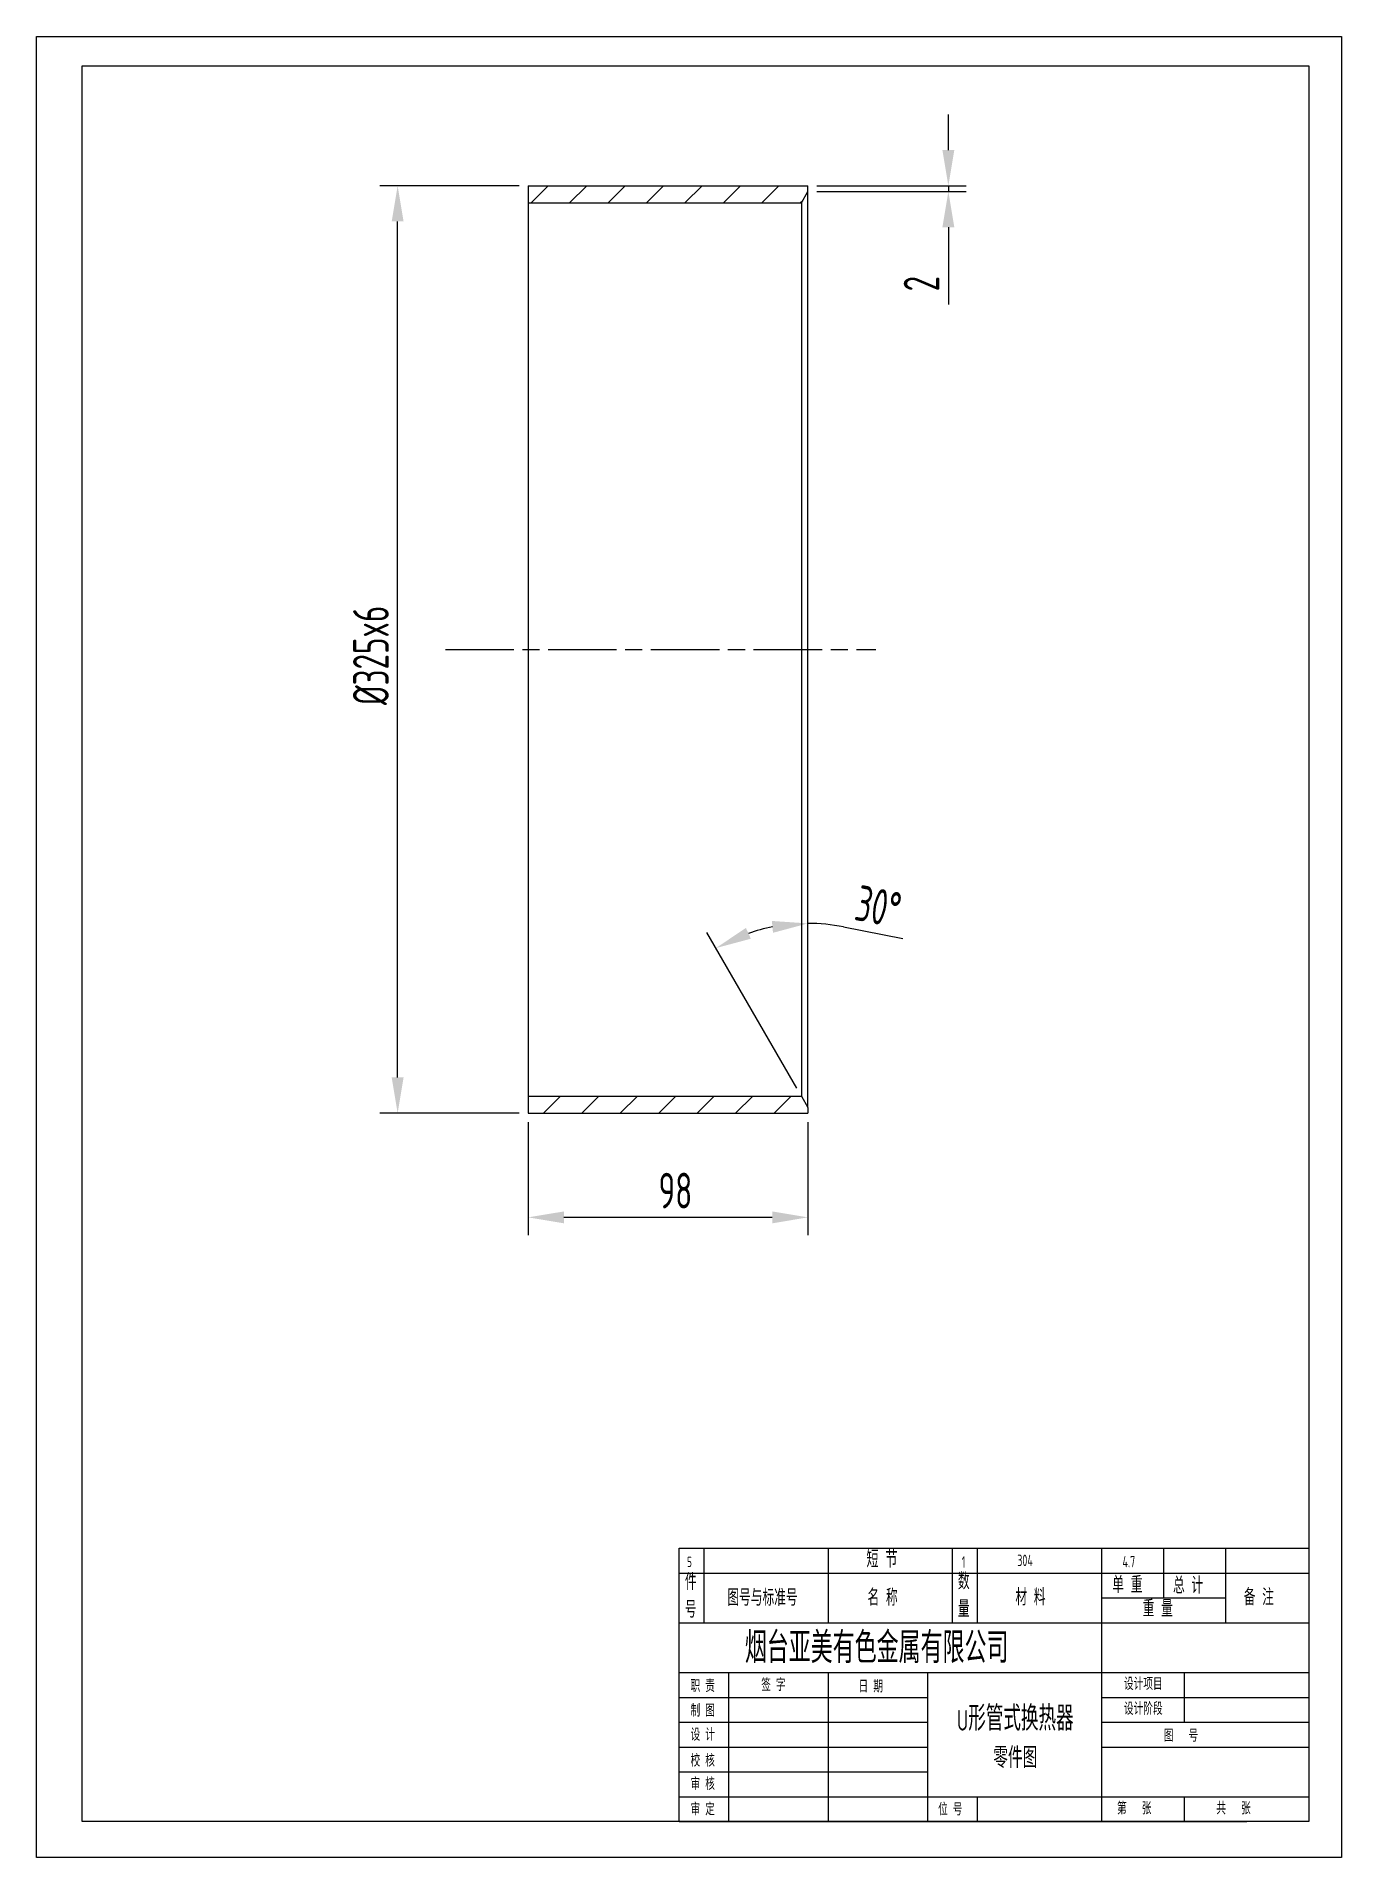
# Model space of a CAD drawing. Extents: x 1875 to 8428, y 2369 to 7964.
# Drawn here: x 6019 to 6476, y 3416 to 4054 of the extents above; entities that cross this region are included whole.
import ezdxf

# ---------------------------------------------------------------- set-up
doc = ezdxf.new("R2010")
doc.units = 0
doc.linetypes.add('ACAD_ISO08W100', pattern=[36, 24, -3, 6, -3])
doc.layers.get('DEFPOINTS').update_dxf_attribs({"linetype": 'CONTINUOUS'})
for name, color, linetype in [('中心线', 1, 'ACAD_ISO08W100'), ('实线', 6, 'CONTINUOUS'), ('文本', 4, 'CONTINUOUS'), ('标注', 3, 'CONTINUOUS')]:
    doc.layers.add(name, color=color, linetype=linetype)
doc.styles.get("Standard").update_dxf_attribs({"font": 'isocp.shx', "width": 0.707, "bigfont": 'hztxt.shx'})
doc.dimstyles.new('ISO-25', dxfattribs={"dimtxt": 2.5, "dimasz": 2.5, "dimexe": 1.25, "dimexo": 0.625, "dimtad": 1, "dimtxsty": 'STANDARD', "dimcen": 2.5, "dimazin": 3, "dimtfac": 1, "dimtmove": 0, "dimatfit": 3})

msp = doc.modelspace()

# ---------------------------------------------------------------- texts
at = {"layer": '文本'}
for s, insert, char_height, width, attachment_point in [('短 节', (6309.508, 3523.284), 6, 181.11171, 1), ('5', (6246.668, 3521.123), 3.629, 11.67825, 1), ('1', (6342.919, 3521.25), 4, 21.38125, 1), ('304', (6362.371, 3521.856), 4, 89.92699, 1), ('4.7', (6399.251, 3521.428), 4, 83.00953, 1), ('件\\P号', (6245.896, 3515.273), 5.806, 7.95157, 1), ('数\\P量', (6341.572, 3515.479), 5.806, 7.95157, 1), ('材 料', (6361.731, 3509.862), 5.8061, 59.49103, 1), ('单 重', (6395.688, 3514.217), 5.8061, 59.49103, 1), ('总 计', (6416.939, 3513.986), 5.8061, 59.49103, 1), ('备 注', (6441.745, 3509.862), 5.8061, 59.49103, 1), ('图号与标准号', (6260.777, 3509.717), 5.8061, 42.28311, 1), ('名 称', (6309.9, 3509.761), 5.8061, 59.49103, 1), ('重 量', (6406.314, 3505.905), 5.8061, 59.49103, 1), ('烟台亚美有色金属有限公司', (6266.913, 3494.735), 10.8864, 148.05504, 1), ('职 责', (6247.88, 3478.052), 4.3546, 28.30187, 1), ('签 字', (6272.644, 3478.447), 4.3546, 23.63471, 1), ('设计项目', (6399.755, 3478.78), 4.3546, 29.0304, 1), ('日 期', (6306.748, 3477.885), 4.3546, 23.91607, 1), ('制 图', (6247.88, 3469.409), 4.3546, 28.30187, 1), ('{\\H0.8267x;U}形管式换热器\\P{\\H0.8333x;零件图}', (6361.674, 3468.889), 8.70912, 58.39624, 2), ('设计阶段', (6399.755, 3470.071), 4.3546, 29.0304, 1), ('设 计', (6247.88, 3460.986), 4.3546, 28.30187, 1), ('图   号', (6413.694, 3460.634), 4.3546, 59.49103, 1), ('校 核', (6247.88, 3451.899), 4.3546, 28.30187, 1), ('审 核', (6247.88, 3443.699), 4.3546, 28.30187, 1), ('审 定', (6247.88, 3434.833), 4.3546, 28.30187, 1), ('位 号', (6334.622, 3434.818), 4.3546, 16.2908, 1), ('第   张', (6397.33, 3435.168), 4.3546, 59.49103, 1), ('共   张', (6432.116, 3435.168), 4.3546, 59.49103, 1)]:
    msp.add_mtext(s, dxfattribs=dict(at, insert=insert, char_height=char_height, width=width, attachment_point=attachment_point))

# ---------------------------------------------------------------- blocks, each defined once
blk = doc.blocks.new('*D61')
at = {"layer": 'DEFPOINTS', "color": 0}
for p in [(6145.24, 4001.58), (6191.01, 4001.58), (6191.01, 3676.58)]:
    blk.add_point(p, dxfattribs=at)
at = {"layer": '标注', "color": 3}
for p, q in [((6187.88, 4001.58), (6138.99, 4001.58)), ((6145.24, 3689.08), (6145.24, 3989.08)), ((6187.88, 3676.58), (6138.99, 3676.58))]:
    blk.add_line(p, q, dxfattribs=at)
for points in [[(6143.16, 3989.08), (6147.32, 3989.08), (6145.24, 4001.58)], [(6143.16, 3689.08), (6147.32, 3689.08), (6145.24, 3676.58)]]:
    blk.add_solid(points, dxfattribs=at)
at = {"layer": '标注', "color": 4, "insert": (6135.87, 3837.02), "char_height": 12.5, "attachment_point": 5, "rotation": 90}
blk.add_mtext('%%c325x6', dxfattribs=at)
blk = doc.blocks.new('*D62')
at = {"layer": 'DEFPOINTS', "color": 0}
for p in [(6191.01, 3676.58), (6289.01, 3676.58), (6191.01, 3640.06)]:
    blk.add_point(p, dxfattribs=at)
at = {"layer": '标注', "color": 3}
for p, q in [((6191.01, 3673.46), (6191.01, 3633.81)), ((6289.01, 3673.46), (6289.01, 3633.81)), ((6276.51, 3640.06), (6203.51, 3640.06))]:
    blk.add_line(p, q, dxfattribs=at)
for points in [[(6203.51, 3642.14), (6203.51, 3637.97), (6191.01, 3640.06)], [(6276.51, 3642.14), (6276.51, 3637.97), (6289.01, 3640.06)]]:
    blk.add_solid(points, dxfattribs=at)
at = {"layer": '标注', "color": 4, "insert": (6242.58, 3649.43), "char_height": 12.5, "attachment_point": 5}
blk.add_mtext('98', dxfattribs=at)
blk = doc.blocks.new('*D63')
at = {"layer": 'DEFPOINTS', "color": 0}
for p in [(6289.01, 4001.58), (6289.01, 3999.58), (6338.22, 3999.58)]:
    blk.add_point(p, dxfattribs=at)
at = {"layer": '标注', "color": 3}
for p, q in [((6338.22, 4014.08), (6338.22, 4026.58)), ((6292.13, 4001.58), (6344.47, 4001.58)), ((6292.13, 3999.58), (6344.47, 3999.58)), ((6338.22, 4001.58), (6338.22, 3999.58)), ((6338.22, 3987.08), (6338.22, 3960))]:
    blk.add_line(p, q, dxfattribs=at)
for points in [[(6336.13, 4014.08), (6340.3, 4014.08), (6338.22, 4001.58)], [(6336.13, 3987.08), (6340.3, 3987.08), (6338.22, 3999.58)]]:
    blk.add_solid(points, dxfattribs=at)
at = {"layer": '标注', "color": 4, "insert": (6328.84, 3967.29), "char_height": 12.5, "attachment_point": 5, "rotation": 90}
blk.add_mtext('2', dxfattribs=at)
blk = doc.blocks.new('*D64')
at = {"layer": 'DEFPOINTS', "color": 0}
for p in [(6289.01, 3999.58), (6266.95, 3739.19), (6286.7, 3682.58), (6289.01, 3678.58), (6289.01, 3678.58)]:
    blk.add_point(p, dxfattribs=at)
at = {"layer": '标注', "color": 3}
for p, q in [((6301.45, 3741.86), (6322.32, 3737.76)), ((6285.14, 3685.29), (6253.64, 3739.85))]:
    blk.add_line(p, q, dxfattribs=at)
for start, end in [(101.12291, 108.87709), (78.87709, 90)]:
    blk.add_arc((6289.01, 3678.58), 64.49, start, end, dxfattribs=at)
for points in [[(6269.01, 3737.71), (6267.28, 3741.5), (6256.76, 3734.44)], [(6276.37, 3743.94), (6276.77, 3739.79), (6289.01, 3743.08)]]:
    blk.add_solid(points, dxfattribs=at)
at = {"layer": '标注', "color": 4, "insert": (6313.7, 3749.01), "char_height": 12.5, "attachment_point": 5, "rotation": 348.87709}
blk.add_mtext('30°', dxfattribs=at)

# ---------------------------------------------------------------- dimensions: what is measured, and where the dimension line sits
at = {"layer": '标注'}
dim = msp.add_linear_dim(base=(6338.217, 3999.585), p1=(6289.009, 4001.585), p2=(6289.009, 3999.585), angle=90, dimstyle='ISO-25', override={"dimscale": 5, "dimdsep": 46, "dimclrd": 3, "dimclre": 3, "dimclrt": 4}, dxfattribs=at)
dim.commit()
dim.dimension.update_dxf_attribs({"geometry": '*D63', "text_midpoint": (6328.842, 3967.293)})
dim = msp.add_linear_dim(base=(6145.24, 4001.585), p1=(6191.009, 3676.585), p2=(6191.009, 4001.585), angle=90, text='%%c325x6', dimstyle='ISO-25', override={"dimscale": 5, "dimdsep": 46, "dimclrd": 3, "dimclre": 3, "dimclrt": 4}, dxfattribs=at)
dim.commit()
dim.dimension.update_dxf_attribs({"geometry": '*D61', "text_midpoint": (6145.24, 3837.018), "dimtype": 160})
dim = msp.add_angular_dim_2l(base=(6266.952, 3739.186), line1=((6289.009, 3678.585), (6289.009, 3999.585)), line2=((6286.7, 3682.585), (6289.009, 3678.585)), dimstyle='ISO-25', override={"dimscale": 5, "dimdec": 0, "dimdsep": 46, "dimclrd": 3, "dimclre": 3, "dimclrt": 4}, dxfattribs=at)
dim.commit()
dim.dimension.update_dxf_attribs({"geometry": '*D64', "text_midpoint": (6313.696, 3749.011)})
dim = msp.add_linear_dim(base=(6191.009, 3640.057), p1=(6289.009, 3676.585), p2=(6191.009, 3676.585), dimstyle='ISO-25', override={"dimscale": 5, "dimdsep": 46, "dimclrd": 3, "dimclre": 3, "dimclrt": 4}, dxfattribs=at)
dim.commit()
dim.dimension.update_dxf_attribs({"geometry": '*D62', "text_midpoint": (6242.584, 3640.057), "dimtype": 160})

# ---------------------------------------------------------------- hatches: boundary and pattern name
at = {"layer": '实线'}
h = msp.add_hatch(dxfattribs=at)
h.set_pattern_fill('ANSI31', color=256, scale=3, style=0)
h.set_pattern_definition([(45, (-400.946, 123.624), (-6.735192, 6.735192), [])])
h.paths.add_polyline_path([(6289.009, 3999.585), (6289.009, 4001.585), (6191.009, 4001.585), (6191.009, 3995.585), (6286.7, 3995.585)])
h.paths.add_polyline_path([(6286.7, 3682.585), (6191.009, 3682.585), (6191.009, 3676.585), (6289.009, 3676.585), (6289.009, 3678.585)])

# ---------------------------------------------------------------- linework, layer by layer
at = {"layer": '中心线'}
msp.add_line((6161.981, 3839.085), (6312.784, 3839.085), dxfattribs=at)
at = {"layer": '实线'}
for p, q in [((6191.009, 4001.585), (6289.009, 4001.585)), ((6191.009, 4001.585), (6191.009, 3676.585)), ((6191.009, 3995.585), (6286.7, 3995.585)), ((6286.7, 3995.585), (6289.009, 3999.585)), ((6286.7, 3995.585), (6286.7, 3682.585)), ((6289.009, 3999.585), (6289.009, 4001.585)), ((6289.009, 3678.585), (6289.009, 3999.585)), ((6191.009, 3682.585), (6286.7, 3682.585)), ((6191.009, 3676.585), (6289.009, 3676.585)), ((6286.7, 3682.585), (6289.009, 3678.585)), ((6289.009, 3678.585), (6289.009, 3676.585))]:
    msp.add_line(p, q, dxfattribs=at)
at = {"layer": '标注'}
for p, q in [((6243.906, 3428.296), (6243.906, 3524.096)), ((6243.906, 3524.096), (6464.537, 3524.096)), ((6243.906, 3524.096), (6464.537, 3524.096)), ((6252.615, 3497.969), (6252.615, 3524.096)), ((6296.161, 3497.969), (6296.161, 3524.096)), ((6339.706, 3497.969), (6339.706, 3524.096)), ((6348.415, 3497.969), (6348.415, 3524.096)), ((6391.961, 3480.551), (6391.961, 3524.096)), ((6413.734, 3506.678), (6413.734, 3524.096)), ((6435.506, 3497.969), (6435.506, 3524.096)), ((6243.906, 3515.387), (6464.537, 3515.387)), ((6391.961, 3506.678), (6435.506, 3506.678)), ((6243.906, 3497.969), (6464.537, 3497.969)), ((6243.906, 3428.296), (6243.906, 3480.551)), ((6243.906, 3428.296), (6243.906, 3480.551)), ((6243.906, 3480.551), (6464.537, 3480.551)), ((6261.324, 3428.296), (6261.324, 3480.551)), ((6296.161, 3428.296), (6296.161, 3480.551)), ((6330.997, 3428.296), (6330.997, 3480.551)), ((6391.961, 3428.296), (6391.961, 3480.551)), ((6420.991, 3463.133), (6420.991, 3480.551)), ((6243.906, 3471.842), (6330.997, 3471.842)), ((6391.961, 3471.842), (6464.537, 3471.842)), ((6243.906, 3463.133), (6330.997, 3463.133)), ((6391.961, 3463.133), (6464.537, 3463.133)), ((6243.906, 3454.424), (6330.997, 3454.424)), ((6391.961, 3454.424), (6464.537, 3454.424)), ((6243.906, 3445.714), (6330.997, 3445.714)), ((6243.906, 3437.005), (6464.537, 3437.005)), ((6348.415, 3428.296), (6348.415, 3437.005)), ((6420.991, 3428.296), (6420.991, 3437.005)), ((6243.906, 3428.296), (6442.764, 3428.296))]:
    msp.add_line(p, q, dxfattribs=at)
for points in [[(6018.665, 4053.942), (6476.005, 4053.942), (6476.005, 3415.687), (6018.665, 3415.687)], [(6034.721, 4043.625), (6464.537, 4043.625), (6464.537, 3428.296), (6034.721, 3428.296)]]:
    msp.add_lwpolyline(points, close=True, dxfattribs=at)

msp.set_redraw_order([(e.dxf.handle, doc.entitydb.next_handle()) for e in msp.query("TEXT MTEXT ATTDEF DIMENSION ARC_DIMENSION")])  # texts and dimensions are drawn at this point

doc.saveas('drawing.dxf')
